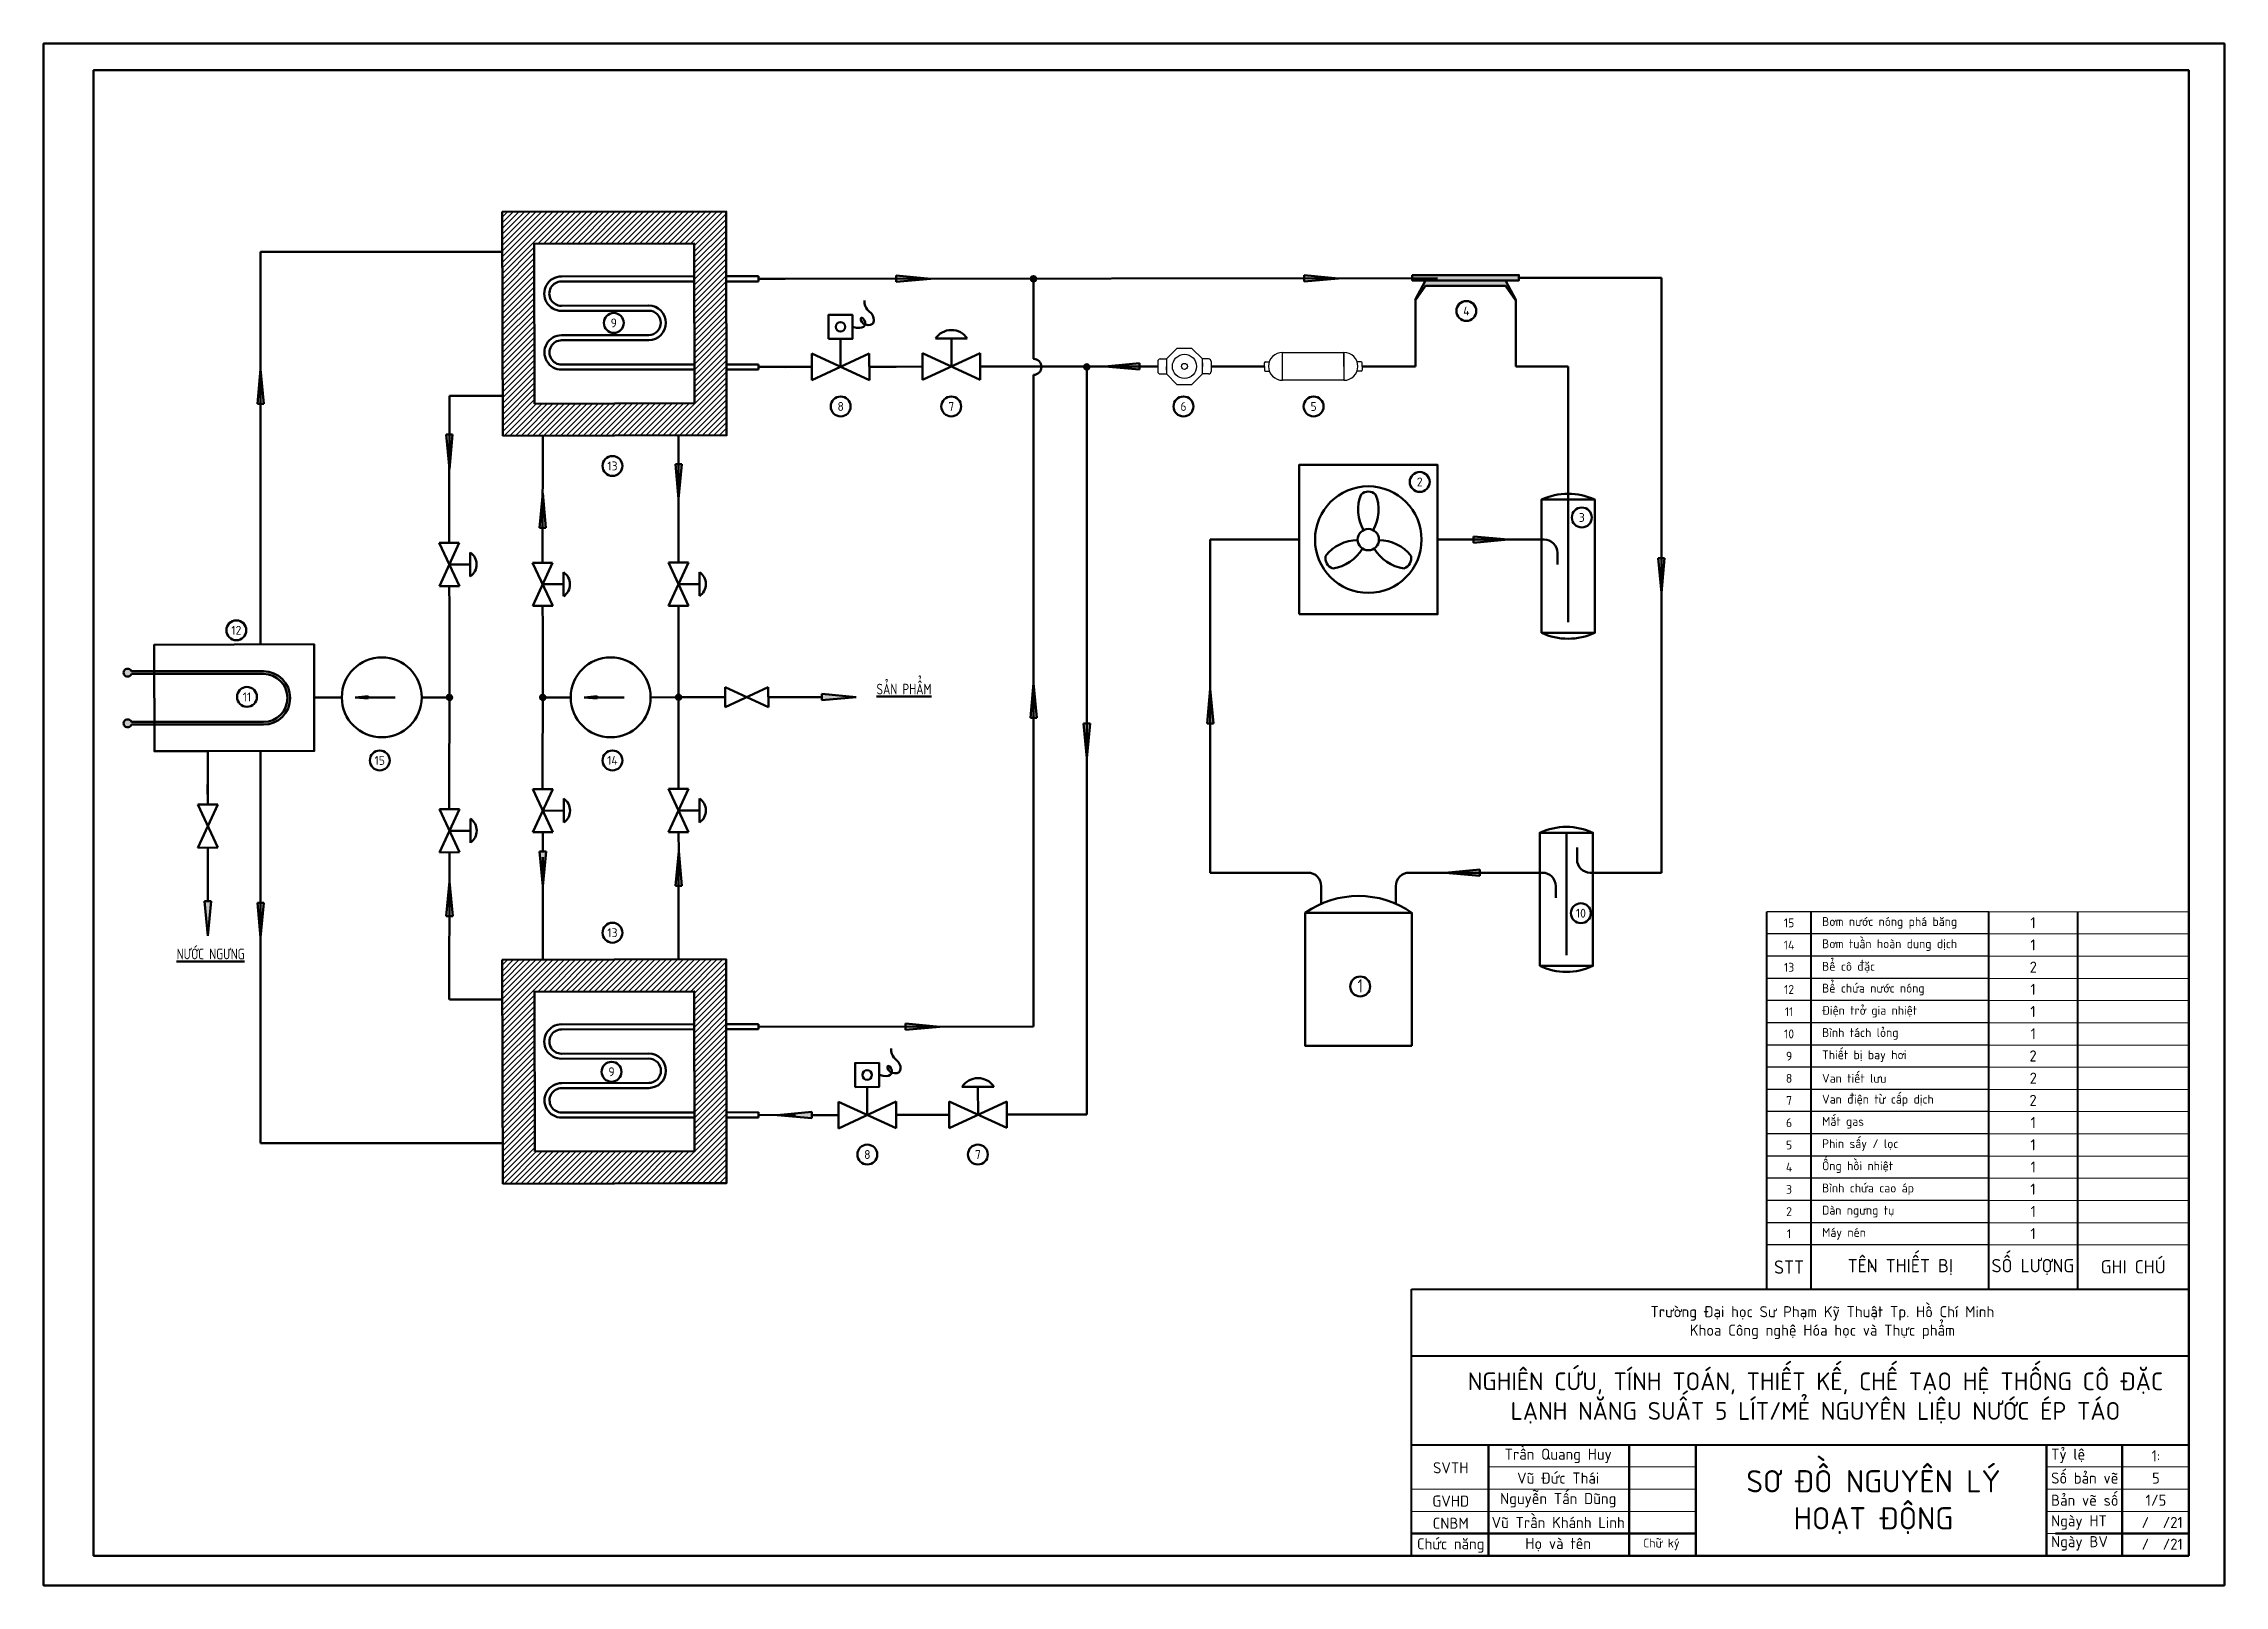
# Model space of a CAD drawing. Header units: inches. Extents: x 18834 to 27863, y -978 to 6102.
# Drawn here: x 25407 to 27863, y -623 to 1112 of the extents above; entities that cross this region are included whole.
import ezdxf

# ---------------------------------------------------------------- set-up
doc = ezdxf.new("R2010")
doc.units = ezdxf.units.IN
doc.header["$MEASUREMENT"] = 0
doc.layers.add('Dam', color=7, linetype='Continuous', lineweight=50)
doc.layers.add('Text', color=6, linetype='Continuous', lineweight=25)
doc.layers.add('Hatch', color=2, linetype='Continuous')
doc.layers.add('Khung', color=7, linetype='Continuous', lineweight=50, plot=False)
doc.styles.add('DIM', font='', dxfattribs={"width": 0.8, "height": 10})
doc.styles.add('Hieu', font='', dxfattribs={"height": 2})
doc.styles.get("Standard").update_dxf_attribs({"font": '', "height": 10})
doc.styles.add('style1', font='', dxfattribs={"height": 25})
doc.styles.add('TUANANH', font='', dxfattribs={"height": 5})
doc.styles.get('DIM').set_extended_font_data('TCVN 7284')
doc.styles.get('Hieu').set_extended_font_data('VNI-Helve-Condense')
doc.styles.get('Standard').set_extended_font_data('TCVN 7284')
doc.styles.get('style1').set_extended_font_data('VNI-Helve-Condense')
doc.styles.get('TUANANH').set_extended_font_data('VNI-Times')

msp = doc.modelspace()

# ---------------------------------------------------------------- texts
at = {"layer": 'Dam', "char_height": 12, "attachment_point": 1, "style": 'DIM'}
for s, insert in [('{\\LSẢN PHẨM}', (26344.9, 391.8)), ('{\\LNƯỚC NGƯNG}', (25556.8, 93.6))]:
    msp.add_mtext_dynamic_manual_height_columns(s, width=157.882, gutter_width=30, heights=[0], dxfattribs=dict(at, insert=insert))
at = {"layer": 'Dam', "insert": (26886.6, 59.2), "char_height": 15, "attachment_point": 1, "style": 'DIM'}
msp.add_mtext('1', dxfattribs=at)
at = {"layer": 'Text', "lineweight": 40, "attachment_point": 5, "style": 'Hieu'}
for s, insert, char_height, width in [('\\pxqc;{\\fTCVN 7284|b0|i0|c0|p34;4}', (27009, 811.5), 10, 20.156), ('\\pxqc;{\\fTCVN 7284|b0|i0|c0|p34;9}', (26049, 798), 10, 20.156), ('\\pxqc;{\\fTCVN 7284|b0|i0|c0|p34;8}', (26304.5, 704), 10, 20.156), ('\\pxqc;{\\fTCVN 7284|b0|i0|c0|p34;7}', (26429, 704), 10, 20.156), ('\\pxqc;{\\fTCVN 7284|b0|i0|c0|p34;6}', (26690.5, 704), 10, 20.156), ('\\pxqc;{\\fTCVN 7284|b0|i0|c0|p34;5}', (26837, 704), 10, 20.156), ('\\pxqc;{\\fTCVN 7284|b0|i0|c0|p34;13}', (26047.5, 637), 10, 20.156), ('\\pxqc;{\\fTCVN 7284|b0|i0|c0|p34;2}', (26956.5, 619), 10, 20.156), ('\\pxqc;{\\fTCVN 7284|b0|i0|c0|p34;3}', (27139, 579), 10, 20.156), ('\\pxqc;{\\fTCVN 7284|b0|i0|c0|p34;12}', (25624, 452), 10, 20.156), ('\\pxqc;{\\fTCVN 7284|b0|i0|c0|p34;11}', (25636, 377), 10, 20.156), ('\\pxqc;{\\fTCVN 7284|b0|i0|c0|p34;15}', (25785.5, 305.5), 10, 20.156), ('\\pxqc;{\\fTCVN 7284|b0|i0|c0|p34;14}', (26047.5, 305.5), 10, 20.156), ('\\pxqc;{\\fTCVN 7284|b0|i0|c0|p34;10}', (27138, 133.5), 10, 20.156), ('{\\fTCVN 7284|b0|i0|c0|p34;15}', (27372.4, 122.6), 10, 50), ('\\pxql;{\\fTCVN 7284|b0|i0|c0|p34;  Bơm nước nóng phá băng}', (27497.4, 122.6), 10, 200), ('{\\fTCVN 7284|b0|i0|c0|p34;1}', (27647.1, 122.8), 12.5, 100.453), ('\\pxqc;{\\fTCVN 7284|b0|i0|c0|p34;13}', (26047.5, 111.5), 10, 20.156), ('{\\fTCVN 7284|b0|i0|c0|p34;14}', (27372.4, 97.6), 10, 50), ('\\pxql;{\\fTCVN 7284|b0|i0|c0|p34;  Bơm tuần hoàn dung dịch}', (27497.4, 97.6), 10, 200), ('{\\fTCVN 7284|b0|i0|c0|p34;1}', (27647.1, 97.8), 12.5, 100.453), ('{\\fTCVN 7284|b0|i0|c0|p34;13}', (27372.4, 72.6), 10, 50), ('\\pxql;{\\fTCVN 7284|b0|i0|c0|p34;  Bể cô đặc}', (27497.4, 72.6), 10, 200), ('{\\fTCVN 7284|b0|i0|c0|p34;2}', (27647.4, 72.8), 12.5, 99.953), ('{\\fTCVN 7284|b0|i0|c0|p34;12}', (27372.4, 47.6), 10, 50), ('\\pxql;{\\fTCVN 7284|b0|i0|c0|p34;  Bể chứa nước nóng}', (27497.4, 47.6), 10, 200), ('{\\fTCVN 7284|b0|i0|c0|p34;1}', (27647.1, 47.8), 12.5, 100.453), ('{\\fTCVN 7284|b0|i0|c0|p34;11}', (27372.4, 22.6), 10, 50), ('\\pxql;{\\fTCVN 7284|b0|i0|c0|p34;  Điện trở gia nhiệt}', (27497.4, 22.6), 10, 200), ('{\\fTCVN 7284|b0|i0|c0|p34;1}', (27647.1, 22.8), 12.5, 100.453), ('{\\fTCVN 7284|b0|i0|c0|p34;10}', (27372.4, -2.4), 10, 50), ('\\pxql;{\\fTCVN 7284|b0|i0|c0|p34;  Bình tách lỏng}', (27497.4, -2.4), 10, 200), ('{\\fTCVN 7284|b0|i0|c0|p34;1}', (27647.4, -2.2), 12.5, 99.953), ('{\\fTCVN 7284|b0|i0|c0|p34;9}', (27372.4, -27.4), 10, 50), ('\\pxql;{\\fTCVN 7284|b0|i0|c0|p34;  Thiết bị bay hơi}', (27497.4, -27.4), 10, 200), ('{\\fTCVN 7284|b0|i0|c0|p34;2}', (27647.1, -27.2), 12.5, 100.453), ('\\pxqc;{\\fTCVN 7284|b0|i0|c0|p34;9}', (26046.5, -45), 10, 20.156), ('{\\fTCVN 7284|b0|i0|c0|p34;8}', (27372.4, -52.4), 10, 50), ('\\pxql;{\\fTCVN 7284|b0|i0|c0|p34;  Van tiết lưu}', (27497.4, -52.4), 10, 200), ('{\\fTCVN 7284|b0|i0|c0|p34;2}', (27647.4, -52.2), 12.5, 100), ('{\\fTCVN 7284|b0|i0|c0|p34;7}', (27372.4, -77.4), 10, 50), ('\\pxql;{\\fTCVN 7284|b0|i0|c0|p34;  Van điện từ cấp dịch}', (27497.4, -77.4), 10, 200), ('{\\fTCVN 7284|b0|i0|c0|p34;2}', (27647.1, -77.2), 12.5, 100.453), ('{\\fTCVN 7284|b0|i0|c0|p34;6}', (27372.4, -102.4), 10, 50), ('\\pxql;{\\fTCVN 7284|b0|i0|c0|p34;  Mắt gas}', (27497.4, -102.4), 10, 200), ('{\\fTCVN 7284|b0|i0|c0|p34;1}', (27647.4, -102.2), 12.5, 99.953), ('{\\fTCVN 7284|b0|i0|c0|p34;5}', (27372.4, -127.4), 10, 50), ('\\pxql;{\\fTCVN 7284|b0|i0|c0|p34;  Phin sấy / lọc}', (27497.4, -127.4), 10, 200), ('{\\fTCVN 7284|b0|i0|c0|p34;1}', (27647.1, -127.2), 12.5, 100.453), ('\\pxqc;{\\fTCVN 7284|b0|i0|c0|p34;8}', (26334.5, -138.2), 10, 20.156), ('\\pxqc;{\\fTCVN 7284|b0|i0|c0|p34;7}', (26459, -138.2), 10, 20.156), ('{\\fTCVN 7284|b0|i0|c0|p34;4}', (27372.4, -152.4), 10, 50), ('\\pxql;{\\fTCVN 7284|b0|i0|c0|p34;  Ống hồi nhiệt}', (27497.4, -152.4), 10, 200), ('{\\fTCVN 7284|b0|i0|c0|p34;1}', (27647.4, -152.2), 12.5, 100), ('\\pxql;{\\fTCVN 7284|b0|i0|c0|p34;  Bình chứa cao áp}', (27497.4, -177.4), 10, 200), ('{\\fTCVN 7284|b0|i0|c0|p34;1}', (27647.1, -177.2), 12.5, 100.453), ('{\\fTCVN 7284|b0|i0|c0|p34;3}', (27372.4, -177.4), 10, 50), ('\\pxql;{\\fTCVN 7284|b0|i0|c0|p34;  Dàn ngưng tụ}', (27497.4, -202.4), 10, 200), ('{\\fTCVN 7284|b0|i0|c0|p34;1}', (27647.4, -202.2), 12.5, 99.953), ('{\\fTCVN 7284|b0|i0|c0|p34;2}', (27372.4, -202.4), 10, 50), ('\\pxql;{\\fTCVN 7284|b0|i0|c0|p34;  Máy nén}', (27497.4, -227.4), 10, 200), ('{\\fTCVN 7284|b0|i0|c0|p34;1}', (27647.1, -227.2), 12.5, 100.453), ('{\\fTCVN 7284|b0|i0|c0|p34;1}', (27372.4, -227.4), 10, 50), ('{\\fTCVN 7284|b0|i0|c0|p34;STT}', (27372.4, -264.9), 15, 50), ('{\\fTCVN 7284|b0|i0|c0|p34;TÊN THIẾT BỊ}', (27497.6, -264.9), 15, 200.5), ('{\\fTCVN 7284|b0|i0|c0|p34;SỐ LƯỢNG}', (27646.9, -264.9), 15, 101), ('{\\fTCVN 7284|b0|i0|c0|p34;GHI CHÚ}', (27759.9, -264.6), 15, 125)]:
    msp.add_mtext(s, dxfattribs=dict(at, insert=insert, char_height=char_height, width=width))
at = {"layer": 'Text', "attachment_point": 5}
for s, insert, char_height, width in [('\\pxt36;{\\H1.25x;Trường Đại học Sư Phạm Kỹ Thuật Tp. Hồ Chí Minh\\PKhoa Công nghệ Hóa học và Thực phẩm}', (27409.9, -327.4), 10, 825), ('NGHIÊN CỨU, TÍNH TOÁN, THIẾT KẾ, CHẾ TẠO HỆ THỐNG CÔ ĐẶC LẠNH NĂNG SUẤT 5 LÍT/MẺ NGUYÊN LIỆU NƯỚC ÉP TÁO', (27402.1, -412.3), 20, 825), ('Trần Quang Huy', (27112.4, -477.4), 12.5, 150), ('SVTH', (26991.4, -490.8), 12.5, 75), ('SƠ ĐỒ NGUYÊN LÝ ^JHOẠT ĐỘNG', (27467.4, -529.5), 25, 375), ('1:   ', (27785.5, -477.4), 12.5, 75), ('Vũ Đức Thái', (27112.4, -502.4), 12.5, 150), ('5', (27785.5, -502.4), 12.5, 75), ('GVHD', (26991.4, -528.3), 12.5, 75), ('1/5', (27785.5, -527.4), 12.5, 75), ('CNBM', (26991.4, -553.3), 12.5, 75), ('  /  /21  ', (27784.9, -552.4), 12.5, 75), ('Chức năng', (26991.4, -578.3), 12.5, 91.265), ('Họ và tên', (27112.4, -577.4), 12.5, 150), ('Chữ ký', (27228.7, -577.1), 10, 75), ('  /  /21', (27784.9, -576.9), 12.5, 75)]:
    msp.add_mtext(s, dxfattribs=dict(at, insert=insert, char_height=char_height, width=width))
at = {"layer": 'Text', "char_height": 12.5}
for s, insert, width, attachment_point, style in [('{\\fTCVN 7284|b0|i0|c0|p34;Tỷ lệ}', (27667.4, -477.4), 75, 4, 'Hieu'), ('{\\fTCVN 7284|b0|i0|c0|p34;Nguyễn Tấn Dũng}', (27112.4, -527.4), 150, 5, 'style1'), ('{\\fTCVN 7284|b0|i0|c0|p34;Số bản vẽ}', (27667.4, -502.4), 76.036, 4, 'Hieu'), ('\\pxt3;{\\fTCVN 7284|b0|i0|c0|p34;Bản vẽ số}', (27667.4, -527.4), 78.55, 4, 'Hieu'), ('{\\fTCVN 7284|b0|i0|c0|p34;Vũ Trần Khánh Linh}', (27112.4, -552.4), 150, 5, 'TUANANH'), ('{\\fTCVN 7284|b0|i0|c0|p34;Ngày HT}', (27667.4, -552.4), 75, 4, 'Hieu'), ('{\\fTCVN 7284|b0|i0|c0|p34;Ngày BV}', (27667.4, -584), 75, 7, 'Hieu')]:
    msp.add_mtext(s, dxfattribs=dict(at, insert=insert, width=width, attachment_point=attachment_point, style=style))

# ---------------------------------------------------------------- hatches: boundary and pattern name
at = {"layer": 'Dam'}
h = msp.add_hatch(color=256, dxfattribs=at)
h.dxf.hatch_style = 1
h.paths.add_polyline_path([(26406.1, 847.7), (26367.1, 851.3), (26367.1, 847.7), (26367.1, 844.1)])
h = msp.add_hatch(dxfattribs=at)
h.set_pattern_fill('ANSI31', color=256, scale=0.6, angle=0.1284)
h.set_pattern_definition([(45.12841767, (7542.46006, -4707.05841), (-0.05315173876, 0.052914012), [])])
h.paths.add_polyline_path([(26518.6, 847.7, 1), (26524.6, 847.7, 1)])
h = msp.add_hatch(color=256, dxfattribs=at)
h.dxf.hatch_style = 1
h.paths.add_polyline_path([(26865.2, 848.1), (26826.2, 851.7), (26826.2, 848.1), (26826.2, 844.5)])
h = msp.add_hatch(color=256, dxfattribs=at)
h.dxf.hatch_style = 1
h.paths.add_polyline_path([(26948.1, 851.8), (26948.1, 845.8), (27068.1, 845.8), (27068.1, 851.8)])
edge = h.paths.add_edge_path()
edge.add_line((26951.3, 824.1), (26963.1, 845.8))
edge.add_line((26963.1, 839.8), (26951.9, 823.8))
edge.add_line((26963.1, 839.8), (27053.1, 839.8))
edge.add_line((27064.9, 824.1), (27053.1, 845.8))
edge.add_line((27053.1, 839.8), (27064.3, 823.8))
edge.add_line((27053.1, 845.8), (26963.1, 845.8))
h = msp.add_hatch(color=256, dxfattribs=at)
h.dxf.hatch_style = 1
h.paths.add_polyline_path([(26951.3, 824.1), (26951.9, 823.8), (26963.1, 839.8), (27053.1, 839.8), (27064.3, 823.8), (27064.9, 824.1), (27053.1, 845.8), (26963.1, 845.8)])
h = msp.add_hatch(color=256, dxfattribs=at)
h.dxf.hatch_style = 1
h.paths.add_polyline_path([(25651.4, 746), (25647.8, 707), (25651.4, 707), (25655, 707)])
h = msp.add_hatch(dxfattribs=at)
h.set_pattern_fill('ANSI31', color=256, scale=0.6, angle=0.1284)
h.set_pattern_definition([(45.12841767, (7602.46006, -4806.24978), (-0.05315173876, 0.052914012), [])])
h.paths.add_polyline_path([(26578.6, 748.5, 1), (26584.6, 748.5, 1)])
h = msp.add_hatch(color=256, dxfattribs=at)
h.dxf.hatch_style = 1
h.paths.add_polyline_path([(26602.1, 749), (26641.1, 745.4), (26641.1, 749), (26641.1, 752.6)])
h = msp.add_hatch(color=256, dxfattribs=at)
h.dxf.hatch_style = 1
h.paths.add_polyline_path([(25863.9, 633.3), (25867.5, 672.3), (25863.9, 672.3), (25860.3, 672.3)])
h = msp.add_hatch(color=256, dxfattribs=at)
h.dxf.hatch_style = 1
h.paths.add_polyline_path([(26122, 599.9), (26125.6, 638.9), (26122, 638.9), (26118.4, 638.9)])
h = msp.add_hatch(color=256, dxfattribs=at)
h.dxf.hatch_style = 1
h.paths.add_polyline_path([(25969, 606.2), (25965.4, 567.2), (25969, 567.2), (25972.6, 567.2)])
h = msp.add_hatch(color=256, dxfattribs=at)
h.dxf.hatch_style = 1
h.paths.add_polyline_path([(27056.1, 554.1), (27017.1, 557.7), (27017.1, 554.1), (27017.1, 550.5)])
h = msp.add_hatch(color=256, dxfattribs=at)
h.dxf.hatch_style = 1
h.paths.add_polyline_path([(27228.7, 494.2), (27232.3, 533.2), (27228.7, 533.2), (27225.1, 533.2)])
h = msp.add_hatch(dxfattribs=at)
h.set_pattern_fill('ANSI31', color=256, scale=0.6, angle=0.1284)
h.set_pattern_definition([(45.12841767, (6884.76055, -5178.382435), (-0.05315173876, 0.052914012), [])])
h.paths.add_polyline_path([(25860.9, 376.4, 1), (25866.9, 376.4, 1)])
h = msp.add_hatch(dxfattribs=at)
h.set_pattern_fill('ANSI31', color=256, scale=0.6, angle=0.1284)
h.set_pattern_definition([(45.12841767, (6989.861296, -5178.382435), (-0.05315173876, 0.052914012), [])])
h.paths.add_polyline_path([(25966, 376.4, 1), (25972, 376.4, 1)])
h = msp.add_hatch(dxfattribs=at)
h.set_pattern_fill('ANSI31', color=256, scale=0.6, angle=0.1284)
h.set_pattern_definition([(45.12841767, (7142.86089, -5178.18744), (-0.05315173876, 0.052914012), [])])
h.paths.add_polyline_path([(26119, 376.6, 1), (26125, 376.6, 1)])
h = msp.add_hatch(color=256, dxfattribs=at)
h.dxf.hatch_style = 1
h.paths.add_polyline_path([(26322.1, 376.8), (26283.1, 380.4), (26283.1, 376.8), (26283.1, 373.2)])
h = msp.add_hatch(color=256, dxfattribs=at)
h.dxf.hatch_style = 1
h.paths.add_polyline_path([(26521.7, 392.3), (26518.1, 353.3), (26521.7, 353.3), (26525.3, 353.3)])
h = msp.add_hatch(color=256, dxfattribs=at)
h.dxf.hatch_style = 1
h.paths.add_polyline_path([(26720.6, 386.1), (26717, 347.1), (26720.6, 347.1), (26724.2, 347.1)])
h = msp.add_hatch(color=256, dxfattribs=at)
h.dxf.hatch_style = 1
h.paths.add_polyline_path([(26581.7, 308), (26585.3, 347), (26581.7, 347), (26578.1, 347)])
h = msp.add_hatch(color=256, dxfattribs=at)
h.dxf.hatch_style = 1
h.paths.add_polyline_path([(25969.1, 164), (25972.7, 203), (25969.1, 203), (25965.5, 203)])
h = msp.add_hatch(color=256, dxfattribs=at)
h.dxf.hatch_style = 1
h.paths.add_polyline_path([(26122.1, 203.2), (26118.5, 164.2), (26122.1, 164.2), (26125.7, 164.2)])
h = msp.add_hatch(color=256, dxfattribs=at)
h.dxf.hatch_style = 1
h.paths.add_polyline_path([(26985.1, 179.1), (27024.1, 175.5), (27024.1, 179.1), (27024.1, 182.7)])
h = msp.add_hatch(color=256, dxfattribs=at)
h.dxf.hatch_style = 1
h.paths.add_polyline_path([(25864, 169.2), (25860.4, 130.2), (25864, 130.2), (25867.6, 130.2)])
h = msp.add_hatch(color=256, dxfattribs=at)
h.dxf.hatch_style = 1
h.paths.add_polyline_path([(25591.9, 108.2), (25595.5, 147.2), (25591.9, 147.2), (25588.3, 147.2)])
h = msp.add_hatch(color=256, dxfattribs=at)
h.dxf.hatch_style = 1
h.paths.add_polyline_path([(25651.4, 106.3), (25655, 145.3), (25651.4, 145.3), (25647.8, 145.3)])
h = msp.add_hatch(color=256, dxfattribs=at)
h.dxf.hatch_style = 1
h.paths.add_polyline_path([(26416.3, 5.7), (26377.3, 9.3), (26377.3, 5.7), (26377.3, 2.1)])
h = msp.add_hatch(color=256, dxfattribs=at)
h.dxf.hatch_style = 1
h.paths.add_polyline_path([(26233, -93.8), (26272, -97.4), (26272, -93.8), (26272, -90.2)])
at = {"layer": 'Hatch'}
h = msp.add_hatch(dxfattribs=at)
h.set_pattern_fill('ANSI31', color=256, scale=36)
h.set_pattern_definition([(45, (-10799.2037, 8875.8187), (-3.1819805, 3.1819805), [])])
h.paths.add_polyline_path([(25923.4, 923), (25924, 671), (26176, 671.6), (26175.4, 923.6)])
h.paths.add_polyline_path([(26139.5, 887.5), (26139.9, 707.5), (25959.9, 707.1), (25959.5, 887.1)], flags=16)
h = msp.add_hatch(color=256, dxfattribs=at)
h.dxf.hatch_style = 1
edge = h.paths.add_edge_path()
edge.add_arc((25501.6, 347.3), 4.5, 19.4692, 340.5267)
edge.add_line((25505.8, 345.8), (25654.6, 345.8))
edge.add_arc((25654.6, 375.8), 30, 270, 450)
edge.add_line((25654.6, 405.8), (25505.8, 405.8))
edge.add_arc((25501.6, 404.3), 4.5, 19.4712, 340.5288)
edge.add_line((25505.8, 402.8), (25654.6, 402.8))
edge.add_arc((25654.6, 375.8), 27, -90, 90, ccw=False)
edge.add_line((25654.6, 348.8), (25505.8, 348.8))
h = msp.add_hatch(dxfattribs=at)
h.set_pattern_fill('ANSI31', color=256, scale=36)
h.set_pattern_definition([(45, (-10799.1096, 8033.819), (-3.1819805, 3.1819805), [])])
h.paths.add_polyline_path([(25923.5, 81), (25924.1, -171), (26176.1, -170.4), (26175.5, 81.6)])
h.paths.add_polyline_path([(26139.6, 45.5), (26140, -134.5), (25960, -134.9), (25959.6, 45.1)], flags=16)

# ---------------------------------------------------------------- linework, layer by layer
for p, q in [((26871.1, 749.1), (26871.1, 764.7)), ((26661.6, 754.6), (26661.6, 743.5)), ((26664.4, 757.5), (26671.2, 757.5)), ((26664.4, 740.6), (26671.2, 740.6)), ((26671.2, 753.2), (26671.2, 749.1)), ((26671.2, 744.9), (26671.2, 749.1)), ((26718.7, 757.5), (26711.9, 757.5)), ((26711.9, 753.2), (26711.9, 749.1)), ((26711.9, 744.9), (26711.9, 749.1)), ((26718.7, 740.6), (26711.9, 740.6)), ((26721.6, 754.6), (26721.6, 743.5)), ((26781.6, 749.1), (26781.6, 753.2)), ((26781.6, 749.1), (26781.6, 744.9)), ((26782.6, 754.3), (26787.2, 754.3)), ((26782.6, 743.8), (26787.2, 743.8)), ((26890.5, 754.3), (26885.9, 754.3)), ((26890.5, 743.8), (26885.9, 743.8)), ((26891.6, 749.1), (26891.6, 753.2)), ((26891.6, 749.1), (26891.6, 744.9))]:
    msp.add_line(p, q)
for points in [[(26671.2, 740.6), (26683.1, 728.7), (26700, 728.7), (26711.9, 740.6), (26711.9, 757.5), (26700, 769.4), (26683.1, 769.4), (26671.2, 757.5)], [(26871.1, 764.7), (26871.1, 733.4), (26802, 733.4), (26802, 764.7)]]:
    msp.add_lwpolyline(points, close=True)
for radius in [13.6, 3.37]:
    msp.add_circle((26691.6, 749.1), radius)
for centre, radius, start, end in [((26802, 749.1), 15.7, 90, 270), ((26871.1, 749.1), 15.7, 270, 90), ((26664.4, 754.6), 2.88, 90, 180), ((26664.4, 743.5), 2.88, 180, 270), ((26718.7, 754.6), 2.88, 0, 90), ((26718.7, 743.5), 2.88, 270, 0), ((26782.6, 753.2), 1.05, 90, 180), ((26782.6, 744.9), 1.05, 180, 270), ((26890.5, 753.2), 1.05, 0, 90), ((26890.5, 744.9), 1.05, 270, 0)]:
    msp.add_arc(centre, radius, start, end)
at = {"layer": 'Dam'}
for p, q in [((25923.9, 878), (25651.4, 878)), ((25651.4, 436.1), (25651.4, 878)), ((25990.1, 850.3), (26139.6, 850.5)), ((25990.1, 844.6), (26139.6, 844.8)), ((26175.6, 850.5), (26212, 850.6)), ((26175.6, 844.8), (26212, 844.8)), ((26212, 844.8), (26212, 850.6)), ((26212, 847.7), (26242, 847.7)), ((26242, 847.7), (26976.6, 848.3)), ((26406.1, 847.7), (26367.1, 851.3)), ((26367.1, 851.3), (26367.1, 847.7)), ((26406.1, 847.7), (26367.1, 844.1)), ((26367.1, 844.1), (26367.1, 847.7)), ((26386.6, 845.9), (26386.6, 849.5)), ((26521.6, 848.3), (26521.6, 757.5)), ((26865.2, 848.1), (26826.2, 851.7)), ((26826.2, 851.7), (26826.2, 848.1)), ((26865.2, 848.1), (26826.2, 844.5)), ((26826.2, 844.5), (26826.2, 848.1)), ((26845.7, 846.3), (26845.7, 849.9)), ((26951.3, 824.1), (26963.1, 845.8)), ((26963.1, 839.8), (26951.9, 823.8)), ((27064.9, 824.1), (27053.1, 845.8)), ((27053.1, 839.8), (27064.3, 823.8)), ((27068.1, 848.8), (27228.6, 848.8)), ((27228.6, 179.1), (27228.6, 848.8)), ((25990.2, 817.3), (26088.3, 817.5)), ((25990.2, 811.6), (26088.3, 811.8)), ((26951.3, 824.1), (26951.9, 823.8)), ((26951.6, 824), (26951.6, 749.1)), ((27064.3, 823.8), (27064.9, 824.1)), ((27064.6, 824), (27064.6, 749.1)), ((25990.2, 784.2), (26088.3, 784.4)), ((25990.3, 778.5), (26088.3, 778.7)), ((26271.9, 763.5), (26336.8, 733.6)), ((26272, 733.5), (26336.7, 763.6)), ((26304.4, 748.6), (26304.3, 780.1)), ((26396.7, 763.8), (26461.6, 733.9)), ((26396.8, 733.8), (26461.5, 763.9)), ((26411.1, 780.3), (26447.1, 780.4)), ((26429.2, 748.9), (26429.1, 780.4)), ((25651.4, 746), (25647.8, 707)), ((25651.4, 746), (25647.8, 707)), ((25651.4, 746), (25655, 707)), ((25651.4, 746), (25655, 707)), ((25990.3, 751.1), (26139.8, 751.3)), ((25990.3, 745.4), (26139.8, 745.6)), ((26175.8, 751.3), (26212, 751.4)), ((26175.8, 745.6), (26212, 745.6)), ((26212, 745.6), (26212, 751.4)), ((26212, 748.5), (26272, 748.5)), ((26272, 748.5), (26242, 748.4)), ((26336.8, 748.6), (26366.8, 748.7)), ((26396.8, 748.8), (26366.8, 748.7)), ((26461.6, 748.9), (26521.6, 749.1)), ((26461.6, 748.9), (26491.6, 749)), ((26521.6, 749.1), (26581.6, 749.1)), ((26521.6, 739.5), (26521.6, 6.1)), ((26661.6, 749.1), (26581.6, 749.1)), ((26581.6, 748.5), (26581.6, -93.1)), ((26602.1, 749), (26641.1, 752.6)), ((26602.1, 749), (26641.1, 745.4)), ((26621.6, 750.8), (26621.6, 747.2)), ((26641.1, 752.6), (26641.1, 749)), ((26641.1, 745.4), (26641.1, 749)), ((26721.6, 749.1), (26781.6, 749.1)), ((26891.6, 749.1), (26951.6, 749.1)), ((27064.6, 749.1), (27123.6, 749.1)), ((27123.6, 749.1), (27123.6, 629.1)), ((25863.9, 716), (25863.6, 572.9)), ((25923.9, 716), (25863.9, 716)), ((25924, 671), (25923.9, 716)), ((25647.8, 707), (25651.4, 707)), ((25647.8, 707), (25651.4, 707)), ((25655, 707), (25651.4, 707)), ((25655, 707), (25651.4, 707)), ((25863.9, 633.3), (25860.3, 672.3)), ((25860.3, 672.3), (25863.9, 672.3)), ((25863.9, 633.3), (25867.5, 672.3)), ((25867.5, 672.3), (25863.9, 672.3)), ((25968.7, 550.6), (25969, 671.2)), ((26121.7, 550.8), (26122, 671.4)), ((26122, 599.9), (26118.4, 638.9)), ((26118.4, 638.9), (26122, 638.9)), ((26122, 599.9), (26125.6, 638.9)), ((26125.6, 638.9), (26122, 638.9)), ((27123.6, 629.1), (27123.6, 461.1)), ((25969, 606.2), (25965.4, 567.2)), ((25969, 606.2), (25972.6, 567.2)), ((25863.7, 550.4), (25863.6, 572.9)), ((25965.4, 567.2), (25969, 567.2)), ((25970.8, 586.7), (25967.2, 586.7)), ((25972.6, 567.2), (25969, 567.2)), ((27153.6, 569.1), (27153.6, 531)), ((25852.4, 550.4), (25875.1, 501.8)), ((25874.9, 550.4), (25852.6, 501.8)), ((25968.8, 528.1), (25968.7, 550.6)), ((26121.8, 528.3), (26121.7, 550.8)), ((26820.6, 554.1), (26720.6, 554.1)), ((26720.6, 554.1), (26720.6, 179.1)), ((27036.6, 554.1), (26976.6, 554.1)), ((27056.1, 554.1), (27017.1, 557.7)), ((27017.1, 557.7), (27017.1, 554.1)), ((27056.1, 554.1), (27017.1, 550.5)), ((27017.1, 550.5), (27017.1, 554.1)), ((27036.6, 552.3), (27036.6, 555.9)), ((27096.6, 554.1), (27036.6, 554.1)), ((25863.7, 526.1), (25887.4, 526.2)), ((25887.3, 539.7), (25887.4, 512.7)), ((25957.5, 528.1), (25980.2, 479.5)), ((25980, 528.1), (25957.7, 479.5)), ((25992.4, 517.4), (25992.5, 490.4)), ((26110.5, 528.3), (26133.2, 479.7)), ((26133, 528.3), (26110.7, 479.7)), ((26145.4, 517.6), (26145.5, 490.6)), ((27111.6, 539.1), (27111.6, 525.9)), ((27228.7, 494.2), (27225.1, 533.2)), ((27225.1, 533.2), (27228.7, 533.2)), ((27228.7, 494.2), (27232.3, 533.2)), ((27232.3, 533.2), (27228.7, 533.2)), ((25863.8, 501.8), (25863.9, 479.3)), ((25968.8, 503.8), (25992.5, 503.9)), ((26121.8, 504), (26145.5, 504.1)), ((27226.9, 513.7), (27230.5, 513.7)), ((25863.9, 479.3), (25863.9, 376.2)), ((25968.9, 479.5), (25969, 457)), ((26121.9, 479.7), (26122, 457.2)), ((25969, 376.4), (25969, 457)), ((26122, 376.6), (26122, 457.2)), ((25531.5, 435.8), (25531.6, 405.8)), ((25505.8, 405.8), (25654.6, 405.8)), ((25505.8, 402.8), (25654.6, 402.8)), ((25742.2, 376.2), (25711.6, 376.2)), ((25757.9, 376.5), (25772.6, 377.8)), ((25757.9, 376.5), (25772.6, 375.1)), ((25772.6, 377.8), (25772.6, 376.5)), ((25802.9, 376.5), (25772.6, 376.5)), ((25772.6, 375.1), (25772.6, 376.5)), ((25863.9, 376.2), (25833.3, 376.2)), ((25863.8, 273.2), (25863.9, 376.2)), ((25968.9, 295.7), (25969, 376.4)), ((26000.5, 376.4), (25969, 376.4)), ((26015.6, 376.5), (26030.3, 377.8)), ((26015.6, 376.5), (26030.3, 375.1)), ((26030.3, 377.8), (26030.3, 376.5)), ((26060.6, 376.5), (26030.3, 376.5)), ((26030.3, 375.1), (26030.3, 376.5)), ((26122, 376.6), (26090.5, 376.5)), ((26121.9, 295.9), (26122, 376.6)), ((26122, 376.6), (26174.5, 376.6)), ((26174.5, 376.7), (26152, 376.6)), ((26223.1, 365.5), (26174.4, 387.9)), ((26223, 388), (26174.5, 365.4)), ((26223.1, 376.8), (26245.6, 376.8)), ((26223.1, 376.8), (26283.1, 376.8)), ((26322.1, 376.8), (26283.1, 380.4)), ((26283.1, 380.4), (26283.1, 376.8)), ((26322.1, 376.8), (26283.1, 380.4)), ((26283.1, 380.4), (26283.1, 376.8)), ((26322.1, 376.8), (26283.1, 373.2)), ((26283.1, 373.2), (26283.1, 376.8)), ((26322.1, 376.8), (26283.1, 373.2)), ((26283.1, 373.2), (26283.1, 376.8)), ((26521.7, 392.3), (26518.1, 353.3)), ((26523.5, 372.8), (26519.9, 372.8)), ((26521.7, 392.3), (26525.3, 353.3)), ((26720.6, 386.1), (26717, 347.1)), ((26720.6, 386.1), (26724.2, 347.1)), ((25654.6, 348.8), (25505.8, 348.8)), ((25654.6, 345.8), (25505.8, 345.8)), ((26518.1, 353.3), (26521.7, 353.3)), ((26525.3, 353.3), (26521.7, 353.3)), ((26581.7, 308), (26578.1, 347)), ((26578.1, 347), (26581.7, 347)), ((26581.7, 308), (26585.3, 347)), ((26585.3, 347), (26581.7, 347)), ((26717, 347.1), (26720.6, 347.1)), ((26722.4, 366.6), (26718.8, 366.6)), ((26724.2, 347.1), (26720.6, 347.1)), ((26579.9, 327.5), (26583.5, 327.5)), ((25531.8, 315.8), (25591.8, 315.8)), ((25591.8, 315.8), (25591.8, 255.8)), ((25651.4, 316.1), (25651.4, -125.5)), ((25968.9, 273.2), (25968.9, 295.7)), ((26121.9, 273.4), (26121.9, 295.9)), ((25591.8, 255.8), (25591.7, 278.3)), ((25863.8, 250.7), (25863.8, 273.2)), ((25957.7, 273.2), (25980.3, 224.7)), ((25980.2, 273.3), (25957.8, 224.6)), ((26110.7, 273.4), (26133.3, 224.9)), ((26133.2, 273.5), (26110.8, 224.8)), ((25603.1, 207.3), (25580.5, 255.8)), ((25580.6, 207.2), (25603, 255.9)), ((25852.6, 250.6), (25875.2, 202.1)), ((25875.1, 250.7), (25852.7, 202)), ((25969, 248.9), (25992.6, 249)), ((25992.6, 262.5), (25992.6, 235.5)), ((26122, 249.1), (26145.6, 249.2)), ((26145.6, 262.7), (26145.6, 235.7)), ((25863.9, 226.4), (25887.5, 226.4)), ((25887.5, 239.9), (25887.5, 212.9)), ((25969, 224.6), (25969.1, 202.1)), ((26122, 224.8), (26122.1, 202.3)), ((27121.6, 224.1), (27121.6, 86.1)), ((25591.9, 207.2), (25591.9, 184.7)), ((25591.9, 207.2), (25591.9, 147.2)), ((25863.9, 202.1), (25864, 179.6)), ((25969.1, 164), (25965.5, 203)), ((25965.5, 203), (25969.1, 203)), ((25969, 81.1), (25969, 196.5)), ((25969.1, 164), (25972.7, 203)), ((25972.7, 203), (25969.1, 203)), ((26122.1, 203.2), (26118.5, 164.2)), ((26122, 81.4), (26122, 196.7)), ((26122.1, 203.2), (26125.7, 164.2)), ((27133.6, 194.1), (27133.6, 207.3)), ((25863.8, 36.5), (25864, 179.6)), ((25967.3, 183.5), (25970.9, 183.5)), ((26123.9, 183.7), (26120.3, 183.7)), ((26800.6, 179.1), (26720.6, 179.1)), ((26830.6, 179.1), (26800.6, 179.1)), ((26944.6, 179.1), (26974.6, 179.1)), ((26974.6, 179.1), (27034.6, 179.1)), ((26985.1, 179.1), (27024.1, 182.7)), ((26985.1, 179.1), (27024.1, 175.5)), ((27004.6, 180.9), (27004.6, 177.3)), ((27024.1, 182.7), (27024.1, 179.1)), ((27024.1, 175.5), (27024.1, 179.1)), ((27094.6, 179.1), (27034.6, 179.1)), ((27148.6, 179.1), (27208.6, 179.1)), ((27151.6, 194.1), (27151.6, 156)), ((27228.6, 179.1), (27208.6, 179.1)), ((25864, 169.2), (25860.4, 130.2)), ((25865.8, 149.7), (25862.2, 149.7)), ((25864, 169.2), (25867.6, 130.2)), ((26118.5, 164.2), (26122.1, 164.2)), ((26125.7, 164.2), (26122.1, 164.2)), ((26845.6, 144.1), (26845.6, 164.1)), ((26929.6, 144.1), (26929.6, 164.1)), ((27109.6, 164.1), (27109.6, 150.9)), ((25591.9, 108.2), (25588.3, 147.2)), ((25588.3, 147.2), (25591.9, 147.2)), ((25591.9, 108.2), (25588.3, 147.2)), ((25588.3, 147.2), (25591.9, 147.2)), ((25591.9, 108.2), (25595.5, 147.2)), ((25595.5, 147.2), (25591.9, 147.2)), ((25591.9, 108.2), (25595.5, 147.2)), ((25595.5, 147.2), (25591.9, 147.2)), ((25651.4, 106.3), (25647.8, 145.3)), ((25647.8, 145.3), (25651.4, 145.3)), ((25651.4, 106.3), (25655, 145.3)), ((25655, 145.3), (25651.4, 145.3)), ((25860.4, 130.2), (25864, 130.2)), ((25867.6, 130.2), (25864, 130.2)), ((25923.9, 36.5), (25863.9, 36.5)), ((25990.2, 8.3), (26139.7, 8.5)), ((25990.2, 2.6), (26139.7, 2.8)), ((26175.7, 8.5), (26212.1, 8.6)), ((26175.7, 2.8), (26212.1, 2.8)), ((26212.1, 2.8), (26212.1, 8.6)), ((26212.1, 5.7), (26521.6, 6.1)), ((26416.3, 5.7), (26377.3, 9.3)), ((26377.3, 9.3), (26377.3, 5.7)), ((26416.3, 5.7), (26377.3, 2.1)), ((26377.3, 2.1), (26377.3, 5.7)), ((26396.8, 3.9), (26396.8, 7.5)), ((25990.3, -24.7), (26088.4, -24.5)), ((25990.3, -30.4), (26088.4, -30.2)), ((25990.3, -57.8), (26088.4, -57.6)), ((25990.4, -63.5), (26088.4, -63.3)), ((26334.4, -93.6), (26334.3, -62.1)), ((26441.1, -61.9), (26477.1, -61.8)), ((26459.2, -93.4), (26459.1, -61.9)), ((25990.4, -90.9), (26139.9, -90.7)), ((25990.4, -96.6), (26139.9, -96.4)), ((26175.9, -90.7), (26212.1, -90.6)), ((26175.9, -96.4), (26212.1, -96.4)), ((26212.1, -96.4), (26212.1, -90.6)), ((26212.1, -93.5), (26252.5, -93.8)), ((26233, -93.8), (26272, -90.2)), ((26233, -93.8), (26272, -97.4)), ((26252.5, -92), (26252.5, -95.6)), ((26272, -90.2), (26272, -93.8)), ((26302, -93.7), (26272, -93.8)), ((26272, -97.4), (26272, -93.8)), ((26302, -108.7), (26366.8, -78.6)), ((26302, -78.7), (26366.8, -108.6)), ((26366.8, -93.6), (26396.8, -93.5)), ((26426.8, -93.4), (26396.8, -93.5)), ((26426.8, -108.4), (26491.6, -78.3)), ((26426.8, -78.4), (26491.6, -108.3)), ((26491.6, -93.3), (26521.6, -93.2)), ((26521.6, -93.2), (26581.6, -93.1)), ((25923.9, -125.5), (25651.4, -125.5)), ((26176.1, -170.4), (26122.1, -170.4)), ((27466.2, -264.2), (27464.4, -264.2)), ((27822.4, -589.9), (27822.4, -289.9))]:
    msp.add_line(p, q, dxfattribs=at)
for points in [[(27822.4, -589.9), (25463.2, -589.9), (25463.2, 1082.4), (27822.4, 1082.4)], [(25924, 671), (26176, 671.6), (26175.4, 923.6), (25923.4, 923)], [(25959.9, 707.1), (26139.9, 707.5), (26139.5, 887.5), (25959.5, 887.1)], [(26948.1, 851.8), (26948.1, 845.8), (27068.1, 845.8), (27068.1, 851.8)], [(26290.8, 780), (26317.8, 780.1), (26317.7, 807.1), (26290.7, 807)], [(26820.6, 470.1), (26976.6, 470.1), (26976.6, 638.1), (26820.6, 638.1)], [(27093.6, 449.1), (27153.6, 449.1), (27153.6, 599.1), (27093.6, 599.1)], [(27091.6, 74.1), (27151.6, 74.1), (27151.6, 224.1), (27091.6, 224.1)], [(26947.6, -15.9), (26827.6, -15.9), (26827.6, 134.1), (26947.6, 134.1)], [(25924.1, -171), (26176.1, -170.4), (26175.5, 81.6), (25923.5, 81)], [(25960, -134.9), (26140, -134.5), (26139.6, 45.5), (25959.6, 45.1)], [(26320.8, -62.2), (26347.8, -62.1), (26347.8, -35.1), (26320.8, -35.2)]]:
    msp.add_lwpolyline(points, close=True, dxfattribs=at)
for points in [[(27053.1, 845.8), (26963.1, 845.8)], [(26963.1, 839.8), (27053.1, 839.8)], [(26271.9, 763.5), (26272, 733.5)], [(26336.8, 733.6), (26336.7, 763.6)], [(26396.7, 763.8), (26396.8, 733.8)], [(26461.6, 733.9), (26461.5, 763.9)], [(25874.9, 550.4), (25852.4, 550.4)], [(25980, 528.1), (25957.5, 528.1)], [(26133, 528.3), (26110.5, 528.3)], [(25852.6, 501.8), (25875.1, 501.8)], [(25957.7, 479.5), (25980.2, 479.5)], [(26110.7, 479.7), (26133.2, 479.7)], [(25549.8, 315.9), (25711.8, 316.2), (25711.5, 436.2), (25531.5, 435.8), (25531.8, 315.8), (25549.8, 315.9)], [(26174.5, 365.4), (26174.4, 387.9)], [(26223, 388), (26223.1, 365.5)], [(25980.2, 273.3), (25957.7, 273.2)], [(26133.2, 273.5), (26110.7, 273.4)], [(25580.5, 255.8), (25603, 255.9)], [(25875.1, 250.7), (25852.6, 250.6)], [(25957.8, 224.6), (25980.3, 224.7)], [(26110.8, 224.8), (26133.3, 224.9)], [(25603.1, 207.3), (25580.6, 207.2)], [(25852.7, 202), (25875.2, 202.1)], [(26302, -78.7), (26302, -108.7)], [(26366.8, -108.6), (26366.8, -78.6)], [(26426.8, -78.4), (26426.8, -108.4)], [(26491.6, -108.3), (26491.6, -78.3)]]:
    msp.add_lwpolyline(points, dxfattribs=at)
for centre, radius in [((26521.6, 847.7), 3), ((27009, 811.5), 11.2), ((26049, 798), 11.2), ((26304.3, 793.6), 5.4), ((26581.6, 748.5), 3), ((26304.5, 704), 11.2), ((26429, 704), 11.2), ((26690.5, 704), 11.2), ((26837, 704), 11.2), ((26047.5, 637), 11.2), ((26898.6, 554.1), 60), ((26956.5, 619), 11.2), ((27139, 579), 11.2), ((26898.6, 554.1), 12), ((26898.6, 554.1), 12), ((25624, 452), 11.2), ((25787.8, 376.5), 45), ((26045.5, 376.5), 45), ((25636, 377), 11.2), ((25863.9, 376.4), 3), ((25969, 376.4), 3), ((26122, 376.6), 3), ((25785.5, 305.5), 11.2), ((26047.5, 305.5), 11.2), ((27138, 133.5), 11.2), ((26047.5, 111.5), 11.2), ((26889.5, 51), 11.2), ((26046.5, -45), 11.2), ((26334.3, -48.6), 5.4), ((26334.5, -138.2), 11.2), ((26459, -138.2), 11.2)]:
    msp.add_circle(centre, radius, dxfattribs=at)
for centre, radius, start, end in [((25990.1, 831), 19.4, 90.1284, 270.1284), ((25990.1, 831), 13.7, 90.1284, 270.1284), ((26088.3, 798.1), 19.4, 270.1284, 90.1284), ((26088.3, 798.1), 13.7, 270.1284, 90.1284), ((26429.1, 768.4), 21.6, 33.7238, 146.533), ((25990.3, 764.8), 19.4, 90.1284, 270.1284), ((25990.3, 764.8), 13.7, 90.1284, 270.1284), ((26521.6, 748.5), 9, 270, 90), ((26932.3, 587.6), 45.2, 157.3119, 210.2616), ((26898.6, 596.1), 12, 48.0197, 131.9803), ((26865, 587.6), 45.2, 329.7384, 22.6881), ((27123.6, 534.5), 71.2, 65.0878, 114.9122), ((26886.4, 508.2), 45.2, 89.7384, 142.6881), ((26852.8, 566.5), 45.2, 277.3119, 330.2616), ((26944.5, 566.5), 45.2, 209.7384, 262.6881), ((26910.8, 508.2), 45.2, 37.3119, 90.2616), ((27096.6, 539.1), 15, 0, 90), ((25878.4, 526.2), 16.2, 303.7238, 56.533), ((25983.5, 503.8), 16.2, 303.7238, 56.533), ((26136.5, 504), 16.2, 303.7238, 56.533), ((26862.3, 533.1), 12, 168.0197, 251.9803), ((26935, 533.1), 12, 288.0197, 11.9803), ((27123.6, 513.7), 71.2, 245.0878, 294.9122), ((25501.6, 404.3), 4.5, 19.4712, 340.5288), ((25654.6, 375.8), 30, 270, 90), ((25654.6, 375.8), 27, 270, 90), ((25501.6, 347.3), 4.5, 19.4692, 340.5267), ((25983.6, 249), 16.2, 303.7238, 56.533), ((26136.6, 249.2), 16.2, 303.7238, 56.533), ((25878.5, 226.4), 16.2, 303.7238, 56.533), ((27121.6, 159.5), 71.2, 65.0878, 114.9122), ((26830.6, 164.1), 15, 0, 90), ((26944.6, 164.1), 15, 90, 180), ((27094.6, 164.1), 15, 0, 90), ((27148.6, 194.1), 15, 180, 270), ((26887.6, 47.8), 105.1, 55.1939, 124.8061), ((27121.6, 138.7), 71.2, 245.0878, 294.9122), ((25990.2, -11), 19.4, 90.1284, 270.1284), ((25990.2, -11), 13.7, 90.1284, 270.1284), ((26088.4, -43.9), 19.4, 270.1284, 90.1284), ((26088.4, -43.9), 13.7, 270.1284, 90.1284), ((25990.4, -77.2), 19.4, 90.1284, 270.1284), ((25990.4, -77.2), 13.7, 90.1284, 270.1284), ((26459.2, -73.8), 21.6, 33.7238, 146.533)]:
    msp.add_arc(centre, radius, start, end, dxfattribs=at)
for points in [[(26317.8, 793.6), (26331.3, 790), (26333.9, 800.8), (26325.8, 806.2), (26327.7, 796.3), (26343, 793.7), (26342, 809.9), (26331.2, 813.4), (26331.2, 823.3)], [(26347.8, -48.6), (26361.3, -52.2), (26364, -41.4), (26355.9, -36), (26357.7, -45.9), (26373, -48.6), (26372.1, -32.4), (26361.3, -28.8), (26361.2, -18.9)]]:
    msp.add_open_spline(points, degree=3, dxfattribs=at)
at = {"layer": 'Khung'}
msp.add_lwpolyline([(27862.6, -623.2), (25407, -623.2), (25407, 1112.4), (27862.6, 1112.4)], close=True, dxfattribs=at)
at = {"layer": 'Text', "lineweight": 40}
for p, q in [((27347.4, -214.9), (27347.4, 135.1)), ((27397.4, -214.9), (27397.4, 135.1)), ((27597.4, -214.9), (27597.4, 135.1)), ((27697.4, -214.9), (27697.4, 135.1)), ((27822.4, -214.9), (27822.4, 135.1)), ((27347.4, -289.9), (27347.4, -214.9)), ((27397.4, -289.9), (27397.4, -214.9)), ((27597.4, -289.9), (27597.4, -214.9)), ((27697.4, -289.9), (27697.4, -214.9)), ((27822.4, -289.9), (27822.4, -214.9)), ((26947.4, -589.9), (26947.4, -289.9)), ((26947.4, -289.9), (27822.4, -289.9)), ((26947.4, -364.9), (27822.4, -364.9)), ((26947.4, -464.9), (27822.4, -464.9))]:
    msp.add_line(p, q, dxfattribs=at)
at = {"layer": 'Text'}
for p, q in [((27597.4, 135.1), (27347.4, 135.1)), ((27597.4, 110.1), (27347.4, 110.1)), ((27597.4, 85.1), (27347.4, 85.1)), ((27597.4, 60.1), (27347.4, 60.1)), ((27597.4, 35.1), (27347.4, 35.1)), ((27597.4, 10.1), (27347.4, 10.1)), ((27597.4, -14.9), (27347.4, -14.9)), ((27597.4, -39.9), (27347.4, -39.9)), ((27597.4, -64.9), (27347.4, -64.9)), ((27597.4, -89.9), (27347.4, -89.9)), ((27597.4, -114.9), (27347.4, -114.9)), ((27597.4, -139.9), (27347.4, -139.9)), ((27597.4, -164.9), (27347.4, -164.9)), ((27597.4, -189.9), (27347.4, -189.9)), ((27597.4, -214.9), (27347.4, -214.9)), ((27597.4, -239.9), (27347.4, -239.9))]:
    msp.add_line(p, q, dxfattribs=at)
at = {"layer": 'Text', "lineweight": 20}
for p, q in [((27597.4, 135.1), (27822.4, 135.1)), ((27597.4, 110.1), (27822.4, 110.1)), ((27597.4, 85.1), (27822.4, 85.1)), ((27597.4, 60.1), (27822.4, 60.1)), ((27597.4, 35.1), (27822.4, 35.1)), ((27597.4, 10.1), (27822.4, 10.1)), ((27597.4, -14.9), (27822.4, -14.9)), ((27597.4, -39.9), (27822.4, -39.9)), ((27597.4, -64.9), (27822.4, -64.9)), ((27597.4, -89.9), (27822.4, -89.9)), ((27597.4, -114.9), (27822.4, -114.9)), ((27597.4, -139.9), (27822.4, -139.9)), ((27597.4, -164.9), (27822.4, -164.9)), ((27597.4, -189.9), (27822.4, -189.9)), ((27597.4, -214.9), (27822.4, -214.9)), ((27597.4, -239.9), (27822.4, -239.9)), ((27033.9, -489.9), (27267.4, -489.9)), ((27662.4, -489.9), (27822.4, -489.9)), ((26946.9, -514.9), (27267.4, -514.9)), ((27662.4, -514.9), (27822.4, -514.9)), ((26947.4, -539.9), (27267.4, -539.9)), ((27662.4, -539.9), (27822.4, -539.9)), ((27662.4, -564.9), (27822.4, -564.9)), ((26947.4, -589.9), (27822.4, -589.9))]:
    msp.add_line(p, q, dxfattribs=at)
at = {"layer": 'Text', "lineweight": 50}
for p, q in [((27033.9, -589.9), (27033.9, -465.8)), ((27192.4, -589.9), (27192.4, -464.9)), ((27267.4, -589.9), (27267.4, -464.9)), ((27662.4, -589.9), (27662.4, -464.9)), ((27747.4, -589.9), (27747.4, -464.9)), ((26947.4, -564.9), (27267.4, -564.9)), ((27672.4, -564.9), (27822.4, -564.9))]:
    msp.add_line(p, q, dxfattribs=at)

msp.set_redraw_order([(e.dxf.handle, doc.entitydb.next_handle()) for e in msp.query("TEXT MTEXT ATTDEF DIMENSION ARC_DIMENSION")])  # texts and dimensions are drawn at this point

doc.saveas('drawing.dxf')
